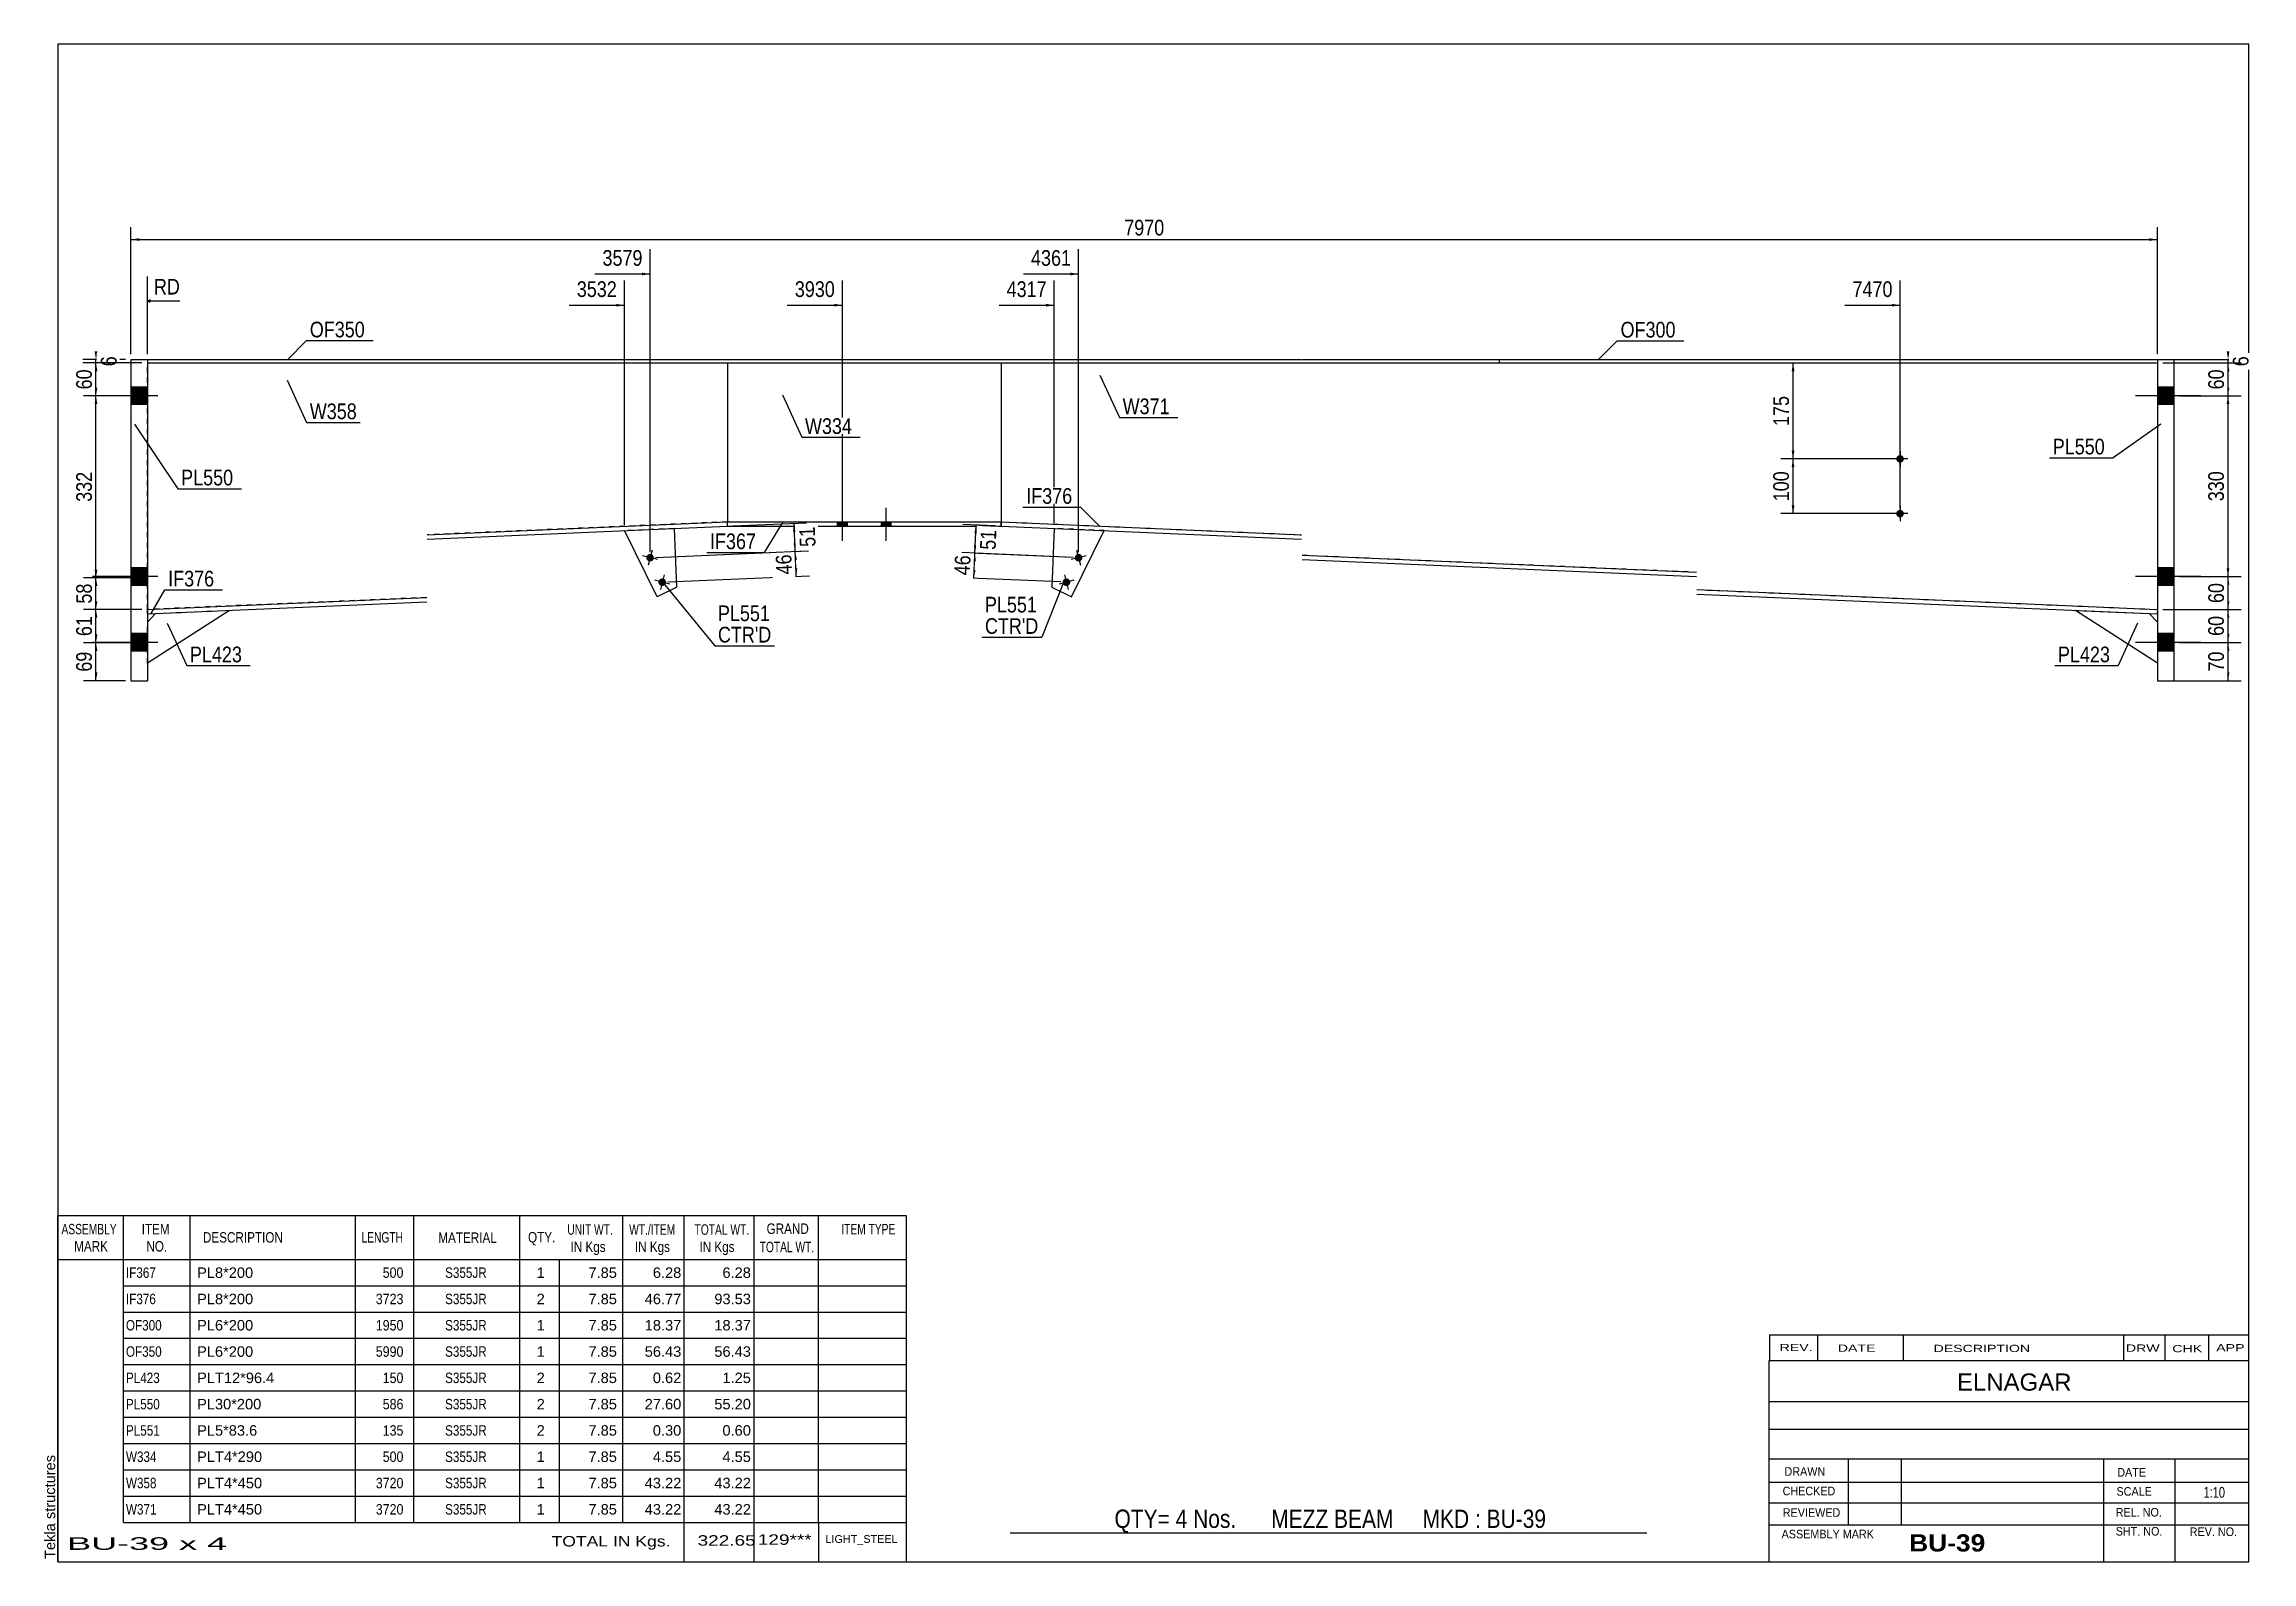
# Model space of a CAD drawing. Header units: millimetres. Extents: x -19 to 384, y -196 to 81.
import ezdxf

# ---------------------------------------------------------------- set-up
doc = ezdxf.new("R2010")
doc.units = ezdxf.units.MM
doc.linetypes.add('DXK_LINE_DOT1', pattern=[1.8814, 0.9407, -0.9407])
doc.styles.add('Arial', font='ARIAL.TTF', dxfattribs={"height": 0.2})
doc.styles.add('Arial Bold', font='ARIALBD.TTF', dxfattribs={"height": 0.2})
doc.styles.add('Arial Narrow', font='ARIALN.TTF', dxfattribs={"height": 0.2})

# ---------------------------------------------------------------- blocks, each defined once
blk = doc.blocks.new('Unknown-629104154-1211')
at = {"color": 5, "linetype": 'Continuous'}
for p, q in [((383.66, 80.69), (-16.34, 80.69)), ((-16.34, 80.69), (-16.34, -196.31)), ((383.66, -196.31), (383.66, 80.69)), ((-16.34, -196.31), (383.66, -196.31))]:
    blk.add_line(p, q, dxfattribs=at)
at = {"color": 174, "linetype": 'Continuous', "style": 'Arial'}
blk.add_text('Tekla structures', height=1.9102, rotation=90, dxfattribs=at).set_placement((-16.84, -195.81))
blk = doc.blocks.new('Part-629104154-1456 - 1232')
at = {"color": 7, "linetype": 'DXK_LINE_DOT1'}
for p, q in [((96.22, -7.72), (87.09, -8.11)), ((96.22, -7.72), (96.22, -7.72)), ((87.09, -8.11), (87.09, -8.11))]:
    blk.add_line(p, q, dxfattribs=at)
at = {"color": 2, "linetype": 'Continuous'}
for p, q in [((96.68, -18.43), (96.22, -7.72)), ((93.1, -20.21), (87.09, -8.11)), ((96.68, -18.43), (93.1, -20.21))]:
    blk.add_line(p, q, dxfattribs=at)
blk = doc.blocks.new('Part-629104154-1279 - 1232')
at = {"color": 2, "linetype": 'Continuous'}
for p, q in [((105.9, 22.5), (105.9, -6.5)), ((155.9, 22.5), (155.9, -6.5))]:
    blk.add_line(p, q, dxfattribs=at)
at = {"color": 7, "linetype": 'DXK_LINE_DOT1'}
for p, q in [((105.9, 22.5), (155.9, 22.5)), ((105.9, -6.5), (155.9, -6.5))]:
    blk.add_line(p, q, dxfattribs=at)
blk = doc.blocks.new('Bolt-629104154-1443 - 1232')
at = {"linetype": 'Continuous'}
for points in [[(127.8, -6.5), (126, -6.5), (126, -7.3), (127.8, -7.3)], [(127.8, -6.5), (126, -6.5), (126, -7.3), (127.8, -7.3)], [(135.8, -6.5), (134, -6.5), (134, -7.3), (135.8, -7.3)], [(135.8, -6.5), (134, -6.5), (134, -7.3), (135.8, -7.3)]]:
    blk.add_hatch(color=3, dxfattribs=at).paths.add_polyline_path(points)
at = {"color": 3, "linetype": 'Continuous'}
for p, q in [((126.9, -9.96), (126.9, -3.96)), ((126.9, -9.96), (126.9, -3.96)), ((134.9, -9.96), (134.9, -3.96)), ((134.9, -9.96), (134.9, -3.96)), ((126, -7.3), (126, -6.5)), ((126, -7.3), (126, -6.5)), ((127.8, -7.3), (127.8, -6.5)), ((127.8, -7.3), (127.8, -6.5)), ((134, -7.3), (134, -6.5)), ((134, -7.3), (134, -6.5)), ((135.8, -7.3), (135.8, -6.5)), ((135.8, -7.3), (135.8, -6.5))]:
    blk.add_line(p, q, dxfattribs=at)
blk = doc.blocks.new('Part-629104154-1442 - 1232')
at = {"color": 7, "linetype": 'DXK_LINE_DOT1'}
for p, q in [((0, -22.5), (0, 22.5)), ((0, 22.5), (50.99, 22.5)), ((51.09, 22.5), (105.9, 22.5)), ((105.9, -6.5), (51.09, -8.86)), ((50.99, -20.31), (0, -22.5))]:
    blk.add_line(p, q, dxfattribs=at)
at = {"color": 2, "linetype": 'Continuous'}
blk.add_line((105.9, 22.5), (105.9, -6.5), dxfattribs=at)
blk = doc.blocks.new('Part-629104154-1257 - 1232')
at = {"color": 2, "linetype": 'Continuous'}
for p, q in [((0, 23.1), (0, 22.5)), ((0, 23.1), (50.99, 23.1)), ((0, 22.5), (50.99, 22.5)), ((51.09, 23.1), (210.71, 23.1)), ((51.09, 22.5), (210.71, 22.5)), ((210.81, 23.1), (246.81, 23.1)), ((210.81, 22.5), (246.81, 22.5)), ((246.81, 23.1), (246.81, 22.5))]:
    blk.add_line(p, q, dxfattribs=at)
blk = doc.blocks.new('Part-629104154-1301 - 1232')
at = {"color": 2, "linetype": 'Continuous'}
for p, q in [((246.81, 23.1), (246.81, 22.5)), ((246.81, 23.1), (282.81, 23.1)), ((246.81, 22.5), (282.81, 22.5)), ((282.91, 23.1), (367, 23.1)), ((282.91, 22.5), (367, 22.5)), ((367, 23.1), (367, 22.5))]:
    blk.add_line(p, q, dxfattribs=at)
blk = doc.blocks.new('Part-629104154-1451 - 1232')
at = {"color": 2, "linetype": 'Continuous'}
for p, q in [((165.57, -7.72), (165.11, -18.43)), ((168.69, -20.21), (174.71, -8.11)), ((165.11, -18.43), (168.69, -20.21))]:
    blk.add_line(p, q, dxfattribs=at)
at = {"color": 7, "linetype": 'DXK_LINE_DOT1'}
for p, q in [((174.71, -8.11), (165.57, -7.72)), ((165.57, -7.72), (165.57, -7.72)), ((174.71, -8.11), (174.71, -8.11))]:
    blk.add_line(p, q, dxfattribs=at)
blk = doc.blocks.new('Part-629104154-1323 - 1232')
at = {"color": 2, "linetype": 'Continuous'}
blk.add_line((155.9, 22.5), (155.9, -6.5), dxfattribs=at)
at = {"color": 7, "linetype": 'DXK_LINE_DOT1'}
for p, q in [((155.9, 22.5), (210.71, 22.5)), ((210.81, 22.5), (282.81, 22.5)), ((282.91, 22.5), (367, 22.5)), ((367, 22.5), (367, -22.5)), ((155.9, -6.5), (210.71, -8.86)), ((210.81, -12.56), (282.81, -15.66)), ((282.91, -18.88), (367, -22.5))]:
    blk.add_line(p, q, dxfattribs=at)
blk = doc.blocks.new('Part-629104154-1345 - 1232')
at = {"color": 2, "linetype": 'Continuous'}
for p, q in [((51.09, -8.86), (105.9, -6.5)), ((51.09, -9.66), (105.93, -7.3)), ((105.93, -7.3), (105.9, -6.5)), ((0, -22.5), (50.99, -20.31)), ((0.03, -23.3), (0, -22.5)), ((0.03, -23.3), (50.99, -21.11))]:
    blk.add_line(p, q, dxfattribs=at)
blk = doc.blocks.new('Part-629104154-1367 - 1232')
at = {"color": 2, "linetype": 'Continuous'}
for p, q in [((105.9, -7.3), (105.9, -6.5)), ((105.9, -6.5), (155.9, -6.5)), ((105.9, -7.3), (155.9, -7.3)), ((155.9, -7.3), (155.9, -6.5))]:
    blk.add_line(p, q, dxfattribs=at)
blk = doc.blocks.new('Part-629104154-1372 - 1232')
at = {"color": 2, "linetype": 'Continuous'}
for p, q in [((155.9, -6.5), (155.86, -7.3)), ((155.86, -7.3), (210.71, -9.66)), ((155.9, -6.5), (210.71, -8.86)), ((210.81, -12.56), (282.81, -15.66)), ((210.81, -13.37), (282.81, -16.46)), ((282.91, -18.88), (367, -22.5)), ((282.91, -19.68), (366.97, -23.3)), ((367, -22.5), (366.97, -23.3))]:
    blk.add_line(p, q, dxfattribs=at)
blk = doc.blocks.new('Bolt-629104154-1458 - 1232')
at = {"linetype": 'Continuous'}
blk.add_hatch(color=3, dxfattribs=at).paths.add_polyline_path([(170.69, -12.87, -1), (169.34, -13.23, -1)])
at = {"color": 3, "linetype": 'Continuous'}
for p, q in [((169.66, -11.69), (170.37, -14.4)), ((171.37, -12.7), (168.66, -13.4))]:
    blk.add_line(p, q, dxfattribs=at)
blk = doc.blocks.new('Part-629104154-1394 - 1232')
at = {"color": 2, "linetype": 'Continuous'}
for p, q in [((367, 23.1), (370, 23.1)), ((367, 23.1), (367, -35.5)), ((370, 23.1), (370, -35.5)), ((367, -35.5), (370, -35.5))]:
    blk.add_line(p, q, dxfattribs=at)
blk = doc.blocks.new('Part-629104154-1416 - 1232')
at = {"color": 2, "linetype": 'Continuous'}
for p, q in [((367, -32.3), (352.02, -22.66)), ((352.02, -22.66), (365.5, -23.24)), ((365.5, -23.24), (367, -24.8))]:
    blk.add_line(p, q, dxfattribs=at)
at = {"color": 7, "linetype": 'DXK_LINE_DOT1'}
blk.add_line((367, -24.8), (367, -32.3), dxfattribs=at)
blk = doc.blocks.new('Part-629104154-1421 - 1232')
at = {"color": 2, "linetype": 'Continuous'}
for p, q in [((-3, 23.1), (0, 23.1)), ((-3, 23.1), (-3, -35.5)), ((0, 23.1), (0, -35.5)), ((-3, -35.5), (0, -35.5))]:
    blk.add_line(p, q, dxfattribs=at)
blk = doc.blocks.new('Part-629104154-1426 - 1232')
at = {"color": 2, "linetype": 'Continuous'}
for p, q in [((14.99, -22.66), (0, -32.3)), ((0, -24.8), (1.5, -23.24))]:
    blk.add_line(p, q, dxfattribs=at)
at = {"color": 7, "linetype": 'DXK_LINE_DOT1'}
for p, q in [((1.5, -23.24), (14.99, -22.66)), ((0, -32.3), (0, -24.8))]:
    blk.add_line(p, q, dxfattribs=at)
blk = doc.blocks.new('Bolt-629104154-1444 - 1232')
at = {"linetype": 'Continuous'}
for points in [[(367, 18.1), (367, 14.9), (370, 14.9), (370, 18.1)], [(367, 18.1), (367, 14.9), (370, 14.9), (370, 18.1)], [(367, -14.9), (367, -18.1), (370, -18.1), (370, -14.9)], [(367, -14.9), (367, -18.1), (370, -18.1), (370, -14.9)], [(367, -26.9), (367, -30.1), (370, -30.1), (370, -26.9)], [(367, -26.9), (367, -30.1), (370, -30.1), (370, -26.9)]]:
    blk.add_hatch(color=3, dxfattribs=at).paths.add_polyline_path(points)
at = {"color": 3, "linetype": 'Continuous'}
for p, q in [((374.9, 16.5), (363, 16.5)), ((374.9, 16.5), (363, 16.5)), ((370, 18.1), (367, 18.1)), ((370, 18.1), (367, 18.1)), ((370, 14.9), (367, 14.9)), ((370, 14.9), (367, 14.9)), ((370, -14.9), (367, -14.9)), ((370, -14.9), (367, -14.9)), ((374.9, -16.5), (363, -16.5)), ((374.9, -16.5), (363, -16.5)), ((370, -18.1), (367, -18.1)), ((370, -18.1), (367, -18.1)), ((370, -26.9), (367, -26.9)), ((370, -26.9), (367, -26.9)), ((374.9, -28.5), (363, -28.5)), ((374.9, -28.5), (363, -28.5)), ((370, -30.1), (367, -30.1)), ((370, -30.1), (367, -30.1))]:
    blk.add_line(p, q, dxfattribs=at)
blk = doc.blocks.new('Bolt-629104154-1445 - 1232')
at = {"linetype": 'Continuous'}
for points in [[(-3, 18.1), (-3, 14.9), (0, 14.9), (0, 18.1)], [(-3, 18.1), (-3, 14.9), (0, 14.9), (0, 18.1)], [(-3, -14.9), (-3, -18.1), (0, -18.1), (0, -14.9)], [(-3, -14.9), (-3, -18.1), (0, -18.1), (0, -14.9)], [(-3, -26.9), (-3, -30.1), (0, -30.1), (0, -26.9)], [(-3, -26.9), (-3, -30.1), (0, -30.1), (0, -26.9)]]:
    blk.add_hatch(color=3, dxfattribs=at).paths.add_polyline_path(points)
at = {"color": 3, "linetype": 'Continuous'}
for p, q in [((1.9, 16.5), (-10, 16.5)), ((1.9, 16.5), (-10, 16.5)), ((0, 18.1), (-3, 18.1)), ((0, 18.1), (-3, 18.1)), ((0, 14.9), (-3, 14.9)), ((0, 14.9), (-3, 14.9)), ((0, -14.9), (-3, -14.9)), ((0, -14.9), (-3, -14.9)), ((1.9, -16.5), (-10, -16.5)), ((1.9, -16.5), (-10, -16.5)), ((0, -18.1), (-3, -18.1)), ((0, -18.1), (-3, -18.1)), ((0, -26.9), (-3, -26.9)), ((0, -26.9), (-3, -26.9)), ((1.9, -28.5), (-10, -28.5)), ((1.9, -28.5), (-10, -28.5)), ((0, -30.1), (-3, -30.1)), ((0, -30.1), (-3, -30.1))]:
    blk.add_line(p, q, dxfattribs=at)
blk = doc.blocks.new('Bolt-629104154-1446 - 1232')
at = {"linetype": 'Continuous'}
for points in [[(320.7, 4.99, -1), (319.3, 4.99, -1)], [(320.7, -5.01, -1), (319.3, -5.01, -1)]]:
    blk.add_hatch(color=3, dxfattribs=at).paths.add_polyline_path(points)
at = {"color": 3, "linetype": 'Continuous'}
for p, q in [((321.4, 4.99), (318.6, 4.99)), ((320, 6.39), (320, 3.59)), ((320, -3.61), (320, -6.41)), ((321.4, -5.01), (318.6, -5.01))]:
    blk.add_line(p, q, dxfattribs=at)
blk = doc.blocks.new('Bolt-629104154-1457 - 1232')
at = {"linetype": 'Continuous'}
blk.add_hatch(color=3, dxfattribs=at).paths.add_polyline_path([(168.47, -17.35, -1), (167.11, -17.7, -1)])
at = {"color": 3, "linetype": 'Continuous'}
for p, q in [((169.15, -17.17), (166.44, -17.88)), ((167.44, -16.17), (168.14, -18.88))]:
    blk.add_line(p, q, dxfattribs=at)
blk = doc.blocks.new('Bolt-629104154-1459 - 1232')
at = {"linetype": 'Continuous'}
blk.add_hatch(color=3, dxfattribs=at).paths.add_polyline_path([(94.68, -17.7, -1), (93.32, -17.35, -1)])
at = {"color": 3, "linetype": 'Continuous'}
for p, q in [((95.36, -17.88), (92.65, -17.17)), ((94.35, -16.17), (93.65, -18.88))]:
    blk.add_line(p, q, dxfattribs=at)
blk = doc.blocks.new('Bolt-629104154-1460 - 1232')
at = {"linetype": 'Continuous'}
blk.add_hatch(color=3, dxfattribs=at).paths.add_polyline_path([(92.45, -13.23, -1), (91.1, -12.87, -1)])
at = {"color": 3, "linetype": 'Continuous'}
for p, q in [((92.13, -11.69), (91.42, -14.4)), ((93.13, -13.4), (90.42, -12.7))]:
    blk.add_line(p, q, dxfattribs=at)
blk = doc.blocks.new('StraightDimension-629104154-6221 - 1232')
at = {"linetype": 'Continuous'}
blk.add_hatch(color=7, dxfattribs=at).paths.add_polyline_path([(85.59, 33.29), (87.09, 33.04), (85.59, 32.79)])
at = {"color": 7, "linetype": 'Continuous'}
for p, q in [((87.09, -7.11), (87.09, 37.54)), ((77.02, 33.04), (87.09, 33.04))]:
    blk.add_line(p, q, dxfattribs=at)
at = {"color": 0, "linetype": 'Continuous'}
blk.add_wipeout([(6.53, 34.39), (6.53, 38.59), (0.59, 38.59), (0.59, 34.39)], dxfattribs=at)
at = {"color": 7, "linetype": 'Continuous'}
for p, q in [((0, 24.1), (0, 38.29)), ((0.5, 34.04), (0, 33.79)), ((0.5, 33.54), (0, 33.79)), ((5.93, 33.79), (0, 33.79))]:
    blk.add_line(p, q, dxfattribs=at)
at = {"color": 3, "linetype": 'Continuous', "style": 'Arial Narrow'}
blk.add_text('RD', height=2.863, dxfattribs=at).set_placement((1.19, 34.99))
at = {"color": 0}
blk.add_wipeout([(86.31, 33.94), (86.31, 38.14), (77.8, 38.14), (77.8, 33.94)], dxfattribs=at)
at = {"color": 3, "style": 'Arial Narrow'}
blk.add_text('3532', height=2.863, dxfattribs=at).set_placement((78.4, 34.54))
blk = doc.blocks.new('StraightDimension-629104154-1575 - 1232')
at = {"linetype": 'Continuous'}
for points in [[(379.63, -30), (379.88, -28.5), (380.13, -30)], [(380.13, -34), (379.88, -35.5), (379.63, -34)]]:
    blk.add_hatch(color=7, dxfattribs=at).paths.add_polyline_path(points)
at = {"color": 7, "linetype": 'Continuous'}
for p, q in [((371, -28.5), (382.28, -28.5)), ((379.88, -35.5), (379.88, -28.5)), ((368, -35.5), (382.28, -35.5))]:
    blk.add_line(p, q, dxfattribs=at)
at = {"color": 0}
blk.add_wipeout([(379.73, -29.57), (375.53, -29.57), (375.53, -34.43), (379.73, -34.43)], dxfattribs=at)
at = {"color": 3, "style": 'Arial Narrow'}
blk.add_text('70', height=2.863, rotation=90.0002, dxfattribs=at).set_placement((379.13, -33.83))
blk = doc.blocks.new('StraightDimension-629104154-1549 - 1232')
at = {"linetype": 'Continuous'}
for points in [[(-9.14, 24.6), (-9.39, 23.1), (-9.64, 24.6)], [(-9.64, 21), (-9.39, 22.5), (-9.14, 21)]]:
    blk.add_hatch(color=7, dxfattribs=at).paths.add_polyline_path(points)
at = {"color": 7, "linetype": 'Continuous'}
for p, q in [((-4, 23.1), (-11.79, 23.1)), ((-1, 22.5), (-11.79, 22.5)), ((-9.39, 22.5), (-9.39, 23.1))]:
    blk.add_line(p, q, dxfattribs=at)
at = {"color": 0}
blk.add_wipeout([(-5.04, 24.31), (-9.24, 24.31), (-9.24, 21.29), (-5.04, 21.29)], dxfattribs=at)
at = {"color": 3, "style": 'Arial Narrow'}
blk.add_text('6', height=2.86, rotation=90.0002, dxfattribs=at).set_placement((-5.64, 21.89))
blk = doc.blocks.new('StraightDimension-629104154-1532 - 1232')
at = {"linetype": 'Continuous'}
for points in [[(-9.64, 15), (-9.39, 16.5), (-9.14, 15)], [(-9.14, -15.21), (-9.39, -16.71), (-9.64, -15.21)]]:
    blk.add_hatch(color=7, dxfattribs=at).paths.add_polyline_path(points)
at = {"color": 7, "linetype": 'Continuous'}
for p, q in [((-1, 16.5), (-11.64, 16.5)), ((-9.39, -16.71), (-9.39, 16.5)), ((-1, -16.71), (-11.64, -16.71))]:
    blk.add_line(p, q, dxfattribs=at)
at = {"color": 0}
blk.add_wipeout([(-9.54, 3.24), (-13.74, 3.24), (-13.74, -3.45), (-9.54, -3.45)], dxfattribs=at)
at = {"color": 3, "style": 'Arial Narrow'}
blk.add_text('332', height=2.863, rotation=90.0002, dxfattribs=at).set_placement((-10.14, -2.85))
blk = doc.blocks.new('StraightDimension-629104154-5798 - 1232')
at = {"linetype": 'Continuous'}
for points in [[(151.2, -15.31), (150.88, -16.8), (150.7, -15.29)], [(150.77, -13.72), (151.08, -12.24), (151.27, -13.74)]]:
    blk.add_hatch(color=7, dxfattribs=at).paths.add_polyline_path(points)
at = {"color": 7, "linetype": 'Continuous'}
for p, q in [((169.02, -13.01), (148.83, -12.14)), ((150.88, -16.8), (151.08, -12.24)), ((166.79, -17.48), (148.64, -16.7))]:
    blk.add_line(p, q, dxfattribs=at)
at = {"color": 0}
blk.add_wipeout([(150.94, -12.09), (146.74, -11.9), (146.53, -16.76), (150.73, -16.94)], dxfattribs=at)
at = {"color": 3, "style": 'Arial Narrow'}
blk.add_text('46', height=2.863, rotation=87.5365, dxfattribs=at).set_placement((150.15, -16.31))
blk = doc.blocks.new('StraightDimension-629104154-5838 - 1232')
at = {"linetype": 'Continuous'}
for points in [[(118.1, -13.42), (118.28, -11.91), (118.59, -13.4)], [(118.66, -14.96), (118.48, -16.47), (118.16, -14.99)]]:
    blk.add_hatch(color=7, dxfattribs=at).paths.add_polyline_path(points)
at = {"color": 7, "linetype": 'Continuous'}
for p, q in [((92.78, -13.01), (120.68, -11.81)), ((118.48, -16.47), (118.28, -11.91)), ((95, -17.48), (120.87, -16.37))]:
    blk.add_line(p, q, dxfattribs=at)
at = {"color": 0}
blk.add_wipeout([(118.12, -11.77), (113.93, -11.95), (114.14, -16.8), (118.33, -16.62)], dxfattribs=at)
at = {"color": 3, "style": 'Arial Narrow'}
blk.add_text('46', height=2.863, rotation=92.4639, dxfattribs=at).set_placement((117.71, -16.05))
blk = doc.blocks.new('StraightDimension-629104154-6220 - 1232')
at = {"linetype": 'Continuous'}
blk.add_hatch(color=7, dxfattribs=at).paths.add_polyline_path([(90.28, 38.99), (91.78, 38.74), (90.28, 38.49)])
at = {"color": 7, "linetype": 'Continuous'}
for p, q in [((91.78, -12.05), (91.78, 43.24)), ((81.71, 38.74), (91.78, 38.74))]:
    blk.add_line(p, q, dxfattribs=at)
at = {"color": 0}
blk.add_wipeout([(91, 39.64), (91, 43.84), (82.49, 43.84), (82.49, 39.64)], dxfattribs=at)
at = {"color": 3, "style": 'Arial Narrow'}
blk.add_text('3579', height=2.863, dxfattribs=at).set_placement((83.09, 40.24))
blk = doc.blocks.new('StraightDimension-629104154-1496 - 1232')
at = {"linetype": 'Continuous'}
for points in [[(-1.5, 44.77), (-3, 45.02), (-1.5, 45.27)], [(365.5, 45.27), (367, 45.02), (365.5, 44.77)]]:
    blk.add_hatch(color=7, dxfattribs=at).paths.add_polyline_path(points)
at = {"color": 7, "linetype": 'Continuous'}
for p, q in [((-3, 24.1), (-3, 47.27)), ((-3, 45.02), (367, 45.02)), ((367, 24.1), (367, 47.27))]:
    blk.add_line(p, q, dxfattribs=at)
at = {"color": 0}
blk.add_wipeout([(186.26, 45.17), (186.26, 49.37), (177.75, 49.37), (177.75, 45.17)], dxfattribs=at)
at = {"color": 3, "style": 'Arial Narrow'}
blk.add_text('7970', height=2.863, dxfattribs=at).set_placement((178.35, 45.77))
blk = doc.blocks.new('StraightDimension-629104154-5797 - 1232')
at = {"linetype": 'Continuous'}
for points in [[(150.99, -8.59), (151.3, -7.1), (151.49, -8.61)], [(151.39, -10.75), (151.08, -12.24), (150.9, -10.73)]]:
    blk.add_hatch(color=7, dxfattribs=at).paths.add_polyline_path(points)
at = {"color": 7, "linetype": 'Continuous'}
for p, q in [((154.86, -7.26), (148.9, -7)), ((151.08, -12.24), (151.3, -7.1)), ((169.02, -13.01), (148.68, -12.13))]:
    blk.add_line(p, q, dxfattribs=at)
at = {"color": 0}
blk.add_wipeout([(155.64, -7.43), (151.44, -7.25), (151.24, -12.1), (155.43, -12.28)], dxfattribs=at)
at = {"color": 3, "style": 'Arial Narrow'}
blk.add_text('51', height=2.863, rotation=87.5365, dxfattribs=at).set_placement((154.86, -11.66))
blk = doc.blocks.new('StraightDimension-629104154-6219 - 1232')
at = {"linetype": 'Continuous'}
blk.add_hatch(color=7, dxfattribs=at).paths.add_polyline_path([(125.4, 33.29), (126.9, 33.04), (125.4, 32.79)])
at = {"color": 7, "linetype": 'Continuous'}
for p, q in [((126.9, -4.23), (126.9, 37.54)), ((116.83, 33.04), (126.9, 33.04))]:
    blk.add_line(p, q, dxfattribs=at)
at = {"color": 0}
blk.add_wipeout([(126.12, 33.94), (126.12, 38.14), (117.61, 38.14), (117.61, 33.94)], dxfattribs=at)
at = {"color": 3, "style": 'Arial Narrow'}
blk.add_text('3930', height=2.863, dxfattribs=at).set_placement((118.21, 34.54))
blk = doc.blocks.new('StraightDimension-629104154-1625 - 1232')
at = {"linetype": 'Continuous'}
for points in [[(379.63, -24), (379.88, -22.5), (380.13, -24)], [(380.13, -27), (379.88, -28.5), (379.63, -27)]]:
    blk.add_hatch(color=7, dxfattribs=at).paths.add_polyline_path(points)
at = {"color": 7, "linetype": 'Continuous'}
for p, q in [((368, -22.5), (382.28, -22.5)), ((379.88, -28.5), (379.88, -22.5)), ((371, -28.5), (382.28, -28.5))]:
    blk.add_line(p, q, dxfattribs=at)
at = {"color": 0}
blk.add_wipeout([(379.73, -23.07), (375.53, -23.07), (375.53, -27.93), (379.73, -27.93)], dxfattribs=at)
at = {"color": 3, "style": 'Arial Narrow'}
blk.add_text('60', height=2.863, rotation=90.0002, dxfattribs=at).set_placement((379.13, -27.33))
blk = doc.blocks.new('StraightDimension-629104154-1603 - 1232')
at = {"linetype": 'Continuous'}
for points in [[(379.63, 15), (379.88, 16.5), (380.13, 15)], [(380.13, -15), (379.88, -16.5), (379.63, -15)]]:
    blk.add_hatch(color=7, dxfattribs=at).paths.add_polyline_path(points)
at = {"color": 7, "linetype": 'Continuous'}
for p, q in [((371, 16.5), (382.28, 16.5)), ((379.88, -16.5), (379.88, 16.5)), ((371, -16.5), (382.28, -16.5))]:
    blk.add_line(p, q, dxfattribs=at)
at = {"color": 0}
blk.add_wipeout([(379.73, 3.34), (375.53, 3.34), (375.53, -3.34), (379.73, -3.34)], dxfattribs=at)
at = {"color": 3, "style": 'Arial Narrow'}
blk.add_text('330', height=2.863, rotation=90.0002, dxfattribs=at).set_placement((379.13, -2.74))
blk = doc.blocks.new('StraightDimension-629104154-1508 - 1232')
at = {"linetype": 'Continuous'}
for points in [[(-9.64, -18.21), (-9.39, -16.71), (-9.14, -18.21)], [(-9.14, -21), (-9.39, -22.5), (-9.64, -21)]]:
    blk.add_hatch(color=7, dxfattribs=at).paths.add_polyline_path(points)
at = {"color": 7, "linetype": 'Continuous'}
for p, q in [((-1, -16.71), (-11.64, -16.71)), ((-9.39, -22.5), (-9.39, -16.71)), ((-1, -22.5), (-11.64, -22.5))]:
    blk.add_line(p, q, dxfattribs=at)
at = {"color": 0}
blk.add_wipeout([(-9.54, -17.18), (-13.74, -17.18), (-13.74, -22.03), (-9.54, -22.03)], dxfattribs=at)
at = {"color": 3, "style": 'Arial Narrow'}
blk.add_text('58', height=2.863, rotation=90.0002, dxfattribs=at).set_placement((-10.14, -21.43))
blk = doc.blocks.new('StraightDimension-629104154-6218 - 1232')
at = {"linetype": 'Continuous'}
blk.add_hatch(color=7, dxfattribs=at).paths.add_polyline_path([(164.07, 33.29), (165.57, 33.04), (164.07, 32.79)])
at = {"color": 7, "linetype": 'Continuous'}
for p, q in [((165.57, -6.72), (165.57, 37.54)), ((155.51, 33.04), (165.57, 33.04))]:
    blk.add_line(p, q, dxfattribs=at)
at = {"color": 0}
blk.add_wipeout([(164.8, 33.94), (164.8, 38.14), (156.28, 38.14), (156.28, 33.94)], dxfattribs=at)
at = {"color": 3, "style": 'Arial Narrow'}
blk.add_text('4317', height=2.863, dxfattribs=at).set_placement((156.88, 34.54))
blk = doc.blocks.new('StraightDimension-629104154-6217 - 1232')
at = {"linetype": 'Continuous'}
blk.add_hatch(color=7, dxfattribs=at).paths.add_polyline_path([(168.52, 38.99), (170.02, 38.74), (168.52, 38.49)])
at = {"color": 7, "linetype": 'Continuous'}
for p, q in [((170.02, -12.05), (170.02, 43.24)), ((159.95, 38.74), (170.02, 38.74))]:
    blk.add_line(p, q, dxfattribs=at)
at = {"color": 0}
blk.add_wipeout([(169.24, 39.64), (169.24, 43.84), (160.73, 43.84), (160.73, 39.64)], dxfattribs=at)
at = {"color": 3, "style": 'Arial Narrow'}
blk.add_text('4361', height=2.863, dxfattribs=at).set_placement((161.33, 40.24))
blk = doc.blocks.new('StraightDimension-629104154-1524 - 1232')
at = {"linetype": 'Continuous'}
for points in [[(-9.64, -30.06), (-9.39, -28.56), (-9.14, -30.06)], [(-9.14, -34), (-9.39, -35.5), (-9.64, -34)]]:
    blk.add_hatch(color=7, dxfattribs=at).paths.add_polyline_path(points)
at = {"color": 7, "linetype": 'Continuous'}
for p, q in [((-1, -28.56), (-11.64, -28.56)), ((-9.39, -35.5), (-9.39, -28.56)), ((-4, -35.5), (-11.64, -35.5))]:
    blk.add_line(p, q, dxfattribs=at)
at = {"color": 0}
blk.add_wipeout([(-9.54, -29.6), (-13.74, -29.6), (-13.74, -34.46), (-9.54, -34.46)], dxfattribs=at)
at = {"color": 3, "style": 'Arial Narrow'}
blk.add_text('69', height=2.863, rotation=90.0002, dxfattribs=at).set_placement((-10.14, -33.86))
blk = doc.blocks.new('StraightDimension-629104154-1472 - 1232')
at = {"linetype": 'Continuous'}
for points in [[(300.21, 3.49), (300.46, 4.99), (300.71, 3.49)], [(300.71, -3.51), (300.46, -5.01), (300.21, -3.51)]]:
    blk.add_hatch(color=7, dxfattribs=at).paths.add_polyline_path(points)
at = {"color": 7, "linetype": 'Continuous'}
for p, q in [((319, 4.99), (298.21, 4.99)), ((300.46, -5.01), (300.46, 4.99)), ((319, -5.01), (298.21, -5.01))]:
    blk.add_line(p, q, dxfattribs=at)
at = {"color": 0}
blk.add_wipeout([(300.31, 3.33), (296.11, 3.33), (296.11, -3.35), (300.31, -3.35)], dxfattribs=at)
at = {"color": 3, "style": 'Arial Narrow'}
blk.add_text('100', height=2.863, rotation=90.0002, dxfattribs=at).set_placement((299.71, -2.75))
blk = doc.blocks.new('StraightDimension-629104154-1487 - 1232')
at = {"linetype": 'Continuous'}
for points in [[(300.21, 21), (300.46, 22.5), (300.71, 21)], [(300.71, 6.49), (300.46, 4.99), (300.21, 6.49)]]:
    blk.add_hatch(color=7, dxfattribs=at).paths.add_polyline_path(points)
at = {"color": 7, "linetype": 'Continuous'}
for p, q in [((156.9, 22.5), (302.86, 22.5)), ((300.46, 4.99), (300.46, 22.5)), ((319, 4.99), (298.21, 4.99))]:
    blk.add_line(p, q, dxfattribs=at)
at = {"color": 0}
blk.add_wipeout([(300.31, 17.09), (296.11, 17.09), (296.11, 10.4), (300.31, 10.4)], dxfattribs=at)
at = {"color": 3, "style": 'Arial Narrow'}
blk.add_text('175', height=2.863, rotation=90.0002, dxfattribs=at).set_placement((299.71, 11))
blk = doc.blocks.new('StraightDimension-629104154-1517 - 1232')
at = {"linetype": 'Continuous'}
for points in [[(-9.64, -24), (-9.39, -22.5), (-9.14, -24)], [(-9.14, -27.06), (-9.39, -28.56), (-9.64, -27.06)]]:
    blk.add_hatch(color=7, dxfattribs=at).paths.add_polyline_path(points)
at = {"color": 7, "linetype": 'Continuous'}
for p, q in [((-1, -22.5), (-11.64, -22.5)), ((-9.39, -28.56), (-9.39, -22.5)), ((-1, -28.56), (-11.64, -28.56))]:
    blk.add_line(p, q, dxfattribs=at)
at = {"color": 0}
blk.add_wipeout([(-9.54, -23.1), (-13.74, -23.1), (-13.74, -27.96), (-9.54, -27.96)], dxfattribs=at)
at = {"color": 3, "style": 'Arial Narrow'}
blk.add_text('61', height=2.863, rotation=90.0002, dxfattribs=at).set_placement((-10.14, -27.36))
blk = doc.blocks.new('StraightDimension-629104154-6216 - 1232')
at = {"linetype": 'Continuous'}
blk.add_hatch(color=7, dxfattribs=at).paths.add_polyline_path([(318.5, 33.29), (320, 33.04), (318.5, 32.79)])
at = {"color": 7, "linetype": 'Continuous'}
for p, q in [((320, -4.01), (320, 37.54)), ((309.94, 33.04), (320, 33.04))]:
    blk.add_line(p, q, dxfattribs=at)
at = {"color": 0}
blk.add_wipeout([(319.23, 33.94), (319.23, 38.14), (310.72, 38.14), (310.72, 33.94)], dxfattribs=at)
at = {"color": 3, "style": 'Arial Narrow'}
blk.add_text('7470', height=2.863, dxfattribs=at).set_placement((311.32, 34.54))
blk = doc.blocks.new('StraightDimension-629104154-1558 - 1232')
at = {"linetype": 'Continuous'}
for points in [[(-9.64, 21), (-9.39, 22.5), (-9.14, 21)], [(-9.14, 18), (-9.39, 16.5), (-9.64, 18)]]:
    blk.add_hatch(color=7, dxfattribs=at).paths.add_polyline_path(points)
at = {"color": 7, "linetype": 'Continuous'}
for p, q in [((-1, 22.5), (-11.64, 22.5)), ((-9.39, 16.5), (-9.39, 22.5)), ((-1, 16.5), (-11.64, 16.5))]:
    blk.add_line(p, q, dxfattribs=at)
at = {"color": 0}
blk.add_wipeout([(-9.54, 21.93), (-13.74, 21.93), (-13.74, 17.07), (-9.54, 17.07)], dxfattribs=at)
at = {"color": 3, "style": 'Arial Narrow'}
blk.add_text('60', height=2.863, rotation=90.0002, dxfattribs=at).set_placement((-10.14, 17.67))
blk = doc.blocks.new('StraightDimension-629104154-1585 - 1232')
at = {"linetype": 'Continuous'}
for points in [[(380.13, 24.6), (379.88, 23.1), (379.63, 24.6)], [(379.63, 21), (379.88, 22.5), (380.13, 21)]]:
    blk.add_hatch(color=7, dxfattribs=at).paths.add_polyline_path(points)
at = {"color": 7, "linetype": 'Continuous'}
for p, q in [((368, 23.1), (382.13, 23.1)), ((368, 22.5), (382.13, 22.5)), ((379.88, 22.5), (379.88, 23.1))]:
    blk.add_line(p, q, dxfattribs=at)
at = {"color": 0}
blk.add_wipeout([(384.23, 24.31), (380.03, 24.31), (380.03, 21.29), (384.23, 21.29)], dxfattribs=at)
at = {"color": 3, "style": 'Arial Narrow'}
blk.add_text('6', height=2.86, rotation=90.0002, dxfattribs=at).set_placement((383.63, 21.89))
blk = doc.blocks.new('StraightDimension-629104154-1594 - 1232')
at = {"linetype": 'Continuous'}
for points in [[(379.63, 21), (379.88, 22.5), (380.13, 21)], [(380.13, 18), (379.88, 16.5), (379.63, 18)]]:
    blk.add_hatch(color=7, dxfattribs=at).paths.add_polyline_path(points)
at = {"color": 7, "linetype": 'Continuous'}
for p, q in [((368, 22.5), (382.28, 22.5)), ((379.88, 16.5), (379.88, 22.5)), ((371, 16.5), (382.28, 16.5))]:
    blk.add_line(p, q, dxfattribs=at)
at = {"color": 0}
blk.add_wipeout([(379.73, 21.93), (375.53, 21.93), (375.53, 17.07), (379.73, 17.07)], dxfattribs=at)
at = {"color": 3, "style": 'Arial Narrow'}
blk.add_text('60', height=2.863, rotation=90.0002, dxfattribs=at).set_placement((379.13, 17.67))
blk = doc.blocks.new('StraightDimension-629104154-1616 - 1232')
at = {"linetype": 'Continuous'}
for points in [[(379.63, -18), (379.88, -16.5), (380.13, -18)], [(380.13, -21), (379.88, -22.5), (379.63, -21)]]:
    blk.add_hatch(color=7, dxfattribs=at).paths.add_polyline_path(points)
at = {"color": 7, "linetype": 'Continuous'}
for p, q in [((371, -16.5), (382.28, -16.5)), ((379.88, -22.5), (379.88, -16.5)), ((368, -22.5), (382.28, -22.5))]:
    blk.add_line(p, q, dxfattribs=at)
at = {"color": 0}
blk.add_wipeout([(379.73, -17.07), (375.53, -17.07), (375.53, -21.93), (379.73, -21.93)], dxfattribs=at)
at = {"color": 3, "style": 'Arial Narrow'}
blk.add_text('60', height=2.863, rotation=90.0002, dxfattribs=at).set_placement((379.13, -21.33))
blk = doc.blocks.new('StraightDimension-629104154-5837 - 1232')
at = {"linetype": 'Continuous'}
for points in [[(117.87, -8.29), (118.06, -6.78), (118.37, -8.27)], [(118.47, -10.4), (118.28, -11.91), (117.97, -10.42)]]:
    blk.add_hatch(color=7, dxfattribs=at).paths.add_polyline_path(points)
at = {"color": 7, "linetype": 'Continuous'}
for p, q in [((106.93, -7.26), (120.31, -6.68)), ((118.28, -11.91), (118.06, -6.78)), ((92.78, -13.01), (120.53, -11.81))]:
    blk.add_line(p, q, dxfattribs=at)
at = {"color": 0}
blk.add_wipeout([(122.41, -6.73), (118.22, -6.91), (118.42, -11.76), (122.62, -11.58)], dxfattribs=at)
at = {"color": 3, "style": 'Arial Narrow'}
blk.add_text('51', height=2.863, rotation=92.4639, dxfattribs=at).set_placement((122, -11.01))
blk = doc.blocks.new('CBS_REVISION-629104154-6753')
at = {"color": 7, "linetype": 'Continuous'}
for p, q in [((296.15, -154.93), (383.65, -154.93)), ((296.15, -154.93), (296.15, -159.56)), ((304.95, -154.93), (304.95, -159.56)), ((320.54, -154.93), (320.54, -159.5)), ((360.8, -154.93), (360.8, -159.56)), ((368.34, -154.93), (368.34, -159.56)), ((376.29, -154.93), (376.29, -159.56)), ((296.15, -159.56), (383.65, -159.56))]:
    blk.add_line(p, q, dxfattribs=at)
at = {"color": 7, "style": 'Arial Narrow', "width": 1.7}
for s, height, p in [('REV.', 1.326, (298.01, -157.88)), ('DATE', 1.326, (308.63, -158)), ('DESCRIPTION', 1.3257, (326.11, -158.05)), ('DRW', 1.326, (361.23, -157.99)), ('CHK', 1.326, (369.71, -158.08)), ('APP', 1.326, (377.72, -157.93))]:
    blk.add_text(s, height=height, dxfattribs=at).set_placement(p)
blk = doc.blocks.new('CBS_BOM-629104154-6750')
at = {"color": 7, "linetype": 'Continuous'}
for p, q in [((-16.37, -141.14), (-16.37, -133.14)), ((-16.37, -133.14), (138.55, -133.14)), ((-4.37, -141.14), (-4.37, -133.14)), ((7.82, -141.14), (7.82, -133.14)), ((37.98, -141.14), (37.98, -133.14)), ((48.66, -141.14), (48.66, -133.14)), ((67.98, -141.14), (67.98, -133.14)), ((86.78, -141.14), (86.78, -133.14)), ((97.99, -141.14), (97.99, -133.14)), ((110.78, -141.14), (110.78, -133.14)), ((122.53, -141.14), (122.53, -133.14)), ((138.55, -133.15), (138.55, -141.13)), ((-16.37, -141.14), (138.55, -141.14)), ((-16.37, -145.94), (-16.37, -141.14)), ((-4.37, -145.94), (-4.37, -141.14)), ((7.82, -145.94), (7.82, -141.14)), ((37.98, -145.94), (37.98, -141.14)), ((48.66, -145.94), (48.66, -141.14)), ((67.98, -145.94), (67.98, -141.14)), ((75.24, -145.94), (75.24, -141.14)), ((86.78, -145.94), (86.78, -141.14)), ((97.99, -145.94), (97.99, -141.14)), ((110.78, -145.94), (110.78, -141.14)), ((122.54, -145.94), (122.54, -141.14)), ((138.55, -141.15), (138.55, -145.94)), ((-16.37, -150.74), (-16.37, -145.94)), ((-4.37, -145.94), (138.55, -145.94)), ((-4.37, -150.74), (-4.37, -145.94)), ((7.82, -150.74), (7.82, -145.94)), ((37.98, -150.74), (37.98, -145.94)), ((48.66, -150.74), (48.66, -145.94)), ((67.98, -150.74), (67.98, -145.94)), ((75.24, -150.74), (75.24, -145.94)), ((86.78, -150.74), (86.78, -145.94)), ((97.99, -150.74), (97.99, -145.94)), ((110.78, -150.74), (110.78, -145.94)), ((122.54, -150.74), (122.54, -145.94)), ((138.55, -145.95), (138.55, -150.74)), ((-16.37, -155.54), (-16.37, -150.74)), ((-4.37, -150.74), (138.55, -150.74)), ((-4.37, -155.54), (-4.37, -150.74)), ((7.82, -155.54), (7.82, -150.74)), ((37.98, -155.54), (37.98, -150.74)), ((48.66, -155.54), (48.66, -150.74)), ((67.98, -155.54), (67.98, -150.74)), ((75.24, -155.54), (75.24, -150.74)), ((86.78, -155.54), (86.78, -150.74)), ((97.99, -155.54), (97.99, -150.74)), ((110.78, -155.54), (110.78, -150.74)), ((122.54, -155.54), (122.54, -150.74)), ((138.55, -150.75), (138.55, -155.54)), ((-16.37, -160.34), (-16.37, -155.54)), ((-4.37, -155.54), (138.55, -155.54)), ((-4.37, -160.34), (-4.37, -155.54)), ((7.82, -160.34), (7.82, -155.54)), ((37.98, -160.34), (37.98, -155.54)), ((48.66, -160.34), (48.66, -155.54)), ((67.98, -160.34), (67.98, -155.54)), ((75.24, -160.34), (75.24, -155.54)), ((86.78, -160.34), (86.78, -155.54)), ((97.99, -160.34), (97.99, -155.54)), ((110.78, -160.34), (110.78, -155.54)), ((122.54, -160.34), (122.54, -155.54)), ((138.55, -155.55), (138.55, -160.34)), ((-16.37, -165.14), (-16.37, -160.34)), ((-4.37, -160.34), (138.55, -160.34)), ((-4.37, -165.14), (-4.37, -160.34)), ((7.82, -165.14), (7.82, -160.34)), ((37.98, -165.14), (37.98, -160.34)), ((48.66, -165.14), (48.66, -160.34)), ((67.98, -165.14), (67.98, -160.34)), ((75.24, -165.14), (75.24, -160.34)), ((86.78, -165.14), (86.78, -160.34)), ((97.99, -165.14), (97.99, -160.34)), ((110.78, -165.14), (110.78, -160.34)), ((122.54, -165.14), (122.54, -160.34)), ((138.55, -160.35), (138.55, -165.14)), ((-16.37, -169.94), (-16.37, -165.14)), ((-4.37, -165.14), (138.55, -165.14)), ((-4.37, -169.94), (-4.37, -165.14)), ((7.82, -169.94), (7.82, -165.14)), ((37.98, -169.94), (37.98, -165.14)), ((48.66, -169.94), (48.66, -165.14)), ((67.98, -169.94), (67.98, -165.14)), ((75.24, -169.94), (75.24, -165.14)), ((86.78, -169.94), (86.78, -165.14)), ((97.99, -169.94), (97.99, -165.14)), ((110.78, -169.94), (110.78, -165.14)), ((122.54, -169.94), (122.54, -165.14)), ((138.55, -165.15), (138.55, -169.94)), ((-16.37, -174.74), (-16.37, -169.94)), ((-4.37, -169.94), (138.55, -169.94)), ((-4.37, -174.74), (-4.37, -169.94)), ((7.82, -174.74), (7.82, -169.94)), ((37.98, -174.74), (37.98, -169.94)), ((48.66, -174.74), (48.66, -169.94)), ((67.98, -174.74), (67.98, -169.94)), ((75.24, -174.74), (75.24, -169.94)), ((86.78, -174.74), (86.78, -169.94)), ((97.99, -174.74), (97.99, -169.94)), ((110.78, -174.74), (110.78, -169.94)), ((122.54, -174.74), (122.54, -169.94)), ((138.55, -169.95), (138.55, -174.74)), ((-16.37, -179.54), (-16.37, -174.74)), ((-4.37, -174.74), (138.55, -174.74)), ((-4.37, -179.54), (-4.37, -174.74)), ((7.82, -179.54), (7.82, -174.74)), ((37.98, -179.54), (37.98, -174.74)), ((48.66, -179.54), (48.66, -174.74)), ((67.98, -179.54), (67.98, -174.74)), ((75.24, -179.54), (75.24, -174.74)), ((86.78, -179.54), (86.78, -174.74)), ((97.99, -179.54), (97.99, -174.74)), ((110.78, -179.54), (110.78, -174.74)), ((122.54, -179.54), (122.54, -174.74)), ((138.55, -174.75), (138.55, -179.54)), ((-16.37, -184.34), (-16.37, -179.54)), ((-4.37, -179.54), (138.55, -179.54)), ((-4.37, -184.34), (-4.37, -179.54)), ((7.82, -184.34), (7.82, -179.54)), ((37.98, -184.34), (37.98, -179.54)), ((48.66, -184.34), (48.66, -179.54)), ((67.98, -184.34), (67.98, -179.54)), ((75.24, -184.34), (75.24, -179.54)), ((86.78, -184.34), (86.78, -179.54)), ((97.99, -184.34), (97.99, -179.54)), ((110.78, -184.34), (110.78, -179.54)), ((122.54, -184.34), (122.54, -179.54)), ((138.55, -179.55), (138.55, -184.34)), ((-16.37, -189.14), (-16.37, -184.34)), ((-4.37, -184.34), (138.55, -184.34)), ((-4.37, -189.14), (-4.37, -184.34)), ((7.82, -189.14), (7.82, -184.34)), ((37.98, -189.14), (37.98, -184.34)), ((48.66, -189.14), (48.66, -184.34)), ((67.98, -189.14), (67.98, -184.34)), ((75.24, -189.14), (75.24, -184.34)), ((86.78, -189.14), (86.78, -184.34)), ((97.99, -189.14), (97.99, -184.34)), ((110.78, -189.14), (110.78, -184.34)), ((122.54, -189.14), (122.54, -184.34)), ((138.55, -184.35), (138.55, -189.14)), ((-16.37, -196.34), (-16.37, -189.16)), ((-4.37, -189.14), (138.55, -189.14)), ((97.99, -196.34), (97.99, -189.16)), ((110.78, -196.34), (110.78, -189.16)), ((122.58, -196.34), (122.58, -189.16)), ((138.55, -189.14), (138.55, -196.34)), ((-16.37, -196.34), (138.55, -196.34))]:
    blk.add_line(p, q, dxfattribs=at)
at = {"color": 3, "linetype": 'Continuous', "style": 'Arial'}
for s, height, width, p in [('ASSEMBLY', 1.91, 0.7, (-15.69, -136.56)), ('ITEM', 1.91, 0.8, (-1.04, -136.56)), ('DESCRIPTION', 1.9102, 0.8, (10.14, -138.07)), ('LENGTH', 1.91, 0.7, (39.09, -138.07)), ('MATERIAL', 1.91, 0.8, (53.11, -138.12)), ('QTY.', 1.91, 0.8, (69.5, -138.04)), ('UNIT WT.', 1.91, 0.7, (76.67, -136.64)), ('WT./ITEM', 1.91, 0.7, (87.96, -136.64)), ('TOTAL WT.', 1.91, 0.7, (99.9, -136.64)), ('GRAND', 1.91, 0.8, (113.05, -136.48)), ('ITEM TYPE', 1.91, 0.7, (126.69, -136.56)), ('MARK', 1.91, 0.8, (-13.37, -139.7)), ('NO.', 1.91, 0.8, (-0.19, -139.7)), ('IN Kgs', 1.91, 0.8, (77.25, -139.78)), ('IN Kgs', 1.91, 0.8, (89, -139.78)), ('IN Kgs', 1.91, 0.8, (100.79, -139.78)), ('TOTAL WT.', 1.91, 0.7, (111.79, -139.82))]:
    blk.add_text(s, height=height, dxfattribs=dict(at, width=width)).set_placement(p)
at = {"color": 7, "linetype": 'Continuous', "style": 'Arial'}
for s, width, p in [('IF367', 0.8, (-3.92, -144.51)), ('500', 0.85, (42.96, -144.51)), ('S355JR', 0.8, (54.35, -144.51)), ('IF376', 0.8, (-3.92, -149.31)), ('3723', 0.85, (41.7, -149.31)), ('S355JR', 0.8, (54.35, -149.31)), ('OF300', 0.8, (-3.92, -154.11)), ('1950', 0.85, (41.7, -154.11)), ('S355JR', 0.8, (54.35, -154.11)), ('OF350', 0.8, (-3.92, -158.91)), ('5990', 0.85, (41.7, -158.91)), ('S355JR', 0.8, (54.35, -158.91)), ('PL423', 0.8, (-3.92, -163.71)), ('150', 0.85, (42.96, -163.71)), ('S355JR', 0.8, (54.35, -163.71)), ('PL550', 0.8, (-3.92, -168.51)), ('586', 0.85, (42.96, -168.51)), ('S355JR', 0.8, (54.35, -168.51)), ('PL551', 0.8, (-3.92, -173.31)), ('135', 0.85, (42.96, -173.31)), ('S355JR', 0.8, (54.35, -173.31)), ('W334', 0.8, (-3.92, -178.11)), ('500', 0.85, (42.96, -178.11)), ('S355JR', 0.8, (54.35, -178.11)), ('W358', 0.8, (-3.92, -182.91)), ('3720', 0.85, (41.7, -182.91)), ('S355JR', 0.8, (54.35, -182.91)), ('W371', 0.8, (-3.92, -187.71)), ('3720', 0.85, (41.7, -187.71)), ('S355JR', 0.8, (54.35, -187.71))]:
    blk.add_text(s, height=1.91, dxfattribs=dict(at, width=width)).set_placement(p)
for s, p in [('PL8*200', (9.07, -144.51)), ('1', (71.07, -144.51)), ('7.85', (80.53, -144.51)), ('6.28', (92.28, -144.51)), ('6.28', (104.99, -144.51)), ('PL8*200', (9.07, -149.31)), ('2', (71.07, -149.31)), ('7.85', (80.53, -149.31)), ('46.77', (90.8, -149.31)), ('93.53', (103.51, -149.31)), ('PL6*200', (9.07, -154.11)), ('1', (71.07, -154.11)), ('7.85', (80.53, -154.11)), ('18.37', (90.8, -154.11)), ('18.37', (103.51, -154.11)), ('PL6*200', (9.07, -158.91)), ('1', (71.07, -158.91)), ('7.85', (80.53, -158.91)), ('56.43', (90.8, -158.91)), ('56.43', (103.51, -158.91)), ('PLT12*96.4', (9.07, -163.71)), ('2', (71.07, -163.71)), ('7.85', (80.53, -163.71)), ('0.62', (92.28, -163.71)), ('1.25', (104.99, -163.71)), ('PL30*200', (9.07, -168.51)), ('2', (71.07, -168.51)), ('7.85', (80.53, -168.51)), ('27.60', (90.8, -168.51)), ('55.20', (103.51, -168.51)), ('PL5*83.6', (9.07, -173.31)), ('2', (71.07, -173.31)), ('7.85', (80.53, -173.31)), ('0.30', (92.28, -173.31)), ('0.60', (104.99, -173.31)), ('PLT4*290', (9.07, -178.11)), ('1', (71.07, -178.11)), ('7.85', (80.53, -178.11)), ('4.55', (92.28, -178.11)), ('4.55', (104.99, -178.11)), ('PLT4*450', (9.07, -182.91)), ('1', (71.07, -182.91)), ('7.85', (80.53, -182.91)), ('43.22', (90.8, -182.91)), ('43.22', (103.51, -182.91)), ('PLT4*450', (9.07, -187.71)), ('1', (71.07, -187.71)), ('7.85', (80.53, -187.71)), ('43.22', (90.8, -187.71)), ('43.22', (103.51, -187.71))]:
    blk.add_text(s, height=1.91, dxfattribs=at).set_placement(p)
at = {"color": 6, "linetype": 'Continuous', "style": 'Arial'}
for s, height, width, p in [('BU-39 x 4', 2.292, 2.05, (-14.65, -194.15)), ('TOTAL IN Kgs.', 1.9102, 1.2, (73.79, -193.54)), ('322.65', 1.91, 1.3, (100.45, -193.39)), ('129***', 1.91, 1.3, (111.45, -193.23))]:
    blk.add_text(s, height=height, dxfattribs=dict(at, width=width)).set_placement(p)
blk.add_text('LIGHT_STEEL', height=1.4135, dxfattribs=at).set_placement((123.8, -192.88))
blk = doc.blocks.new('CBS_CALLOFF-629104154-6751')
at = {"color": 7, "linetype": 'Continuous'}
blk.add_line((157.54, -191.04), (273.77, -191.06), dxfattribs=at)
at = {"color": 3, "linetype": 'Continuous', "style": 'Arial Narrow'}
blk.add_text('QTY= 4 Nos.      MEZZ BEAM     MKD : BU-39', height=3.3405, dxfattribs=at).set_placement((176.57, -190.15))
blk = doc.blocks.new('CBS_NAME_BLOG-629104154-6752')
at = {"color": 7, "linetype": 'Continuous'}
for p, q in [((296.07, -159.56), (383.58, -159.56)), ((296.07, -196.27), (296.07, -159.56)), ((296.07, -167.09), (383.59, -167.09)), ((296.14, -172.15), (383.66, -172.15)), ((296.07, -177.52), (383.58, -177.52)), ((310.59, -189.63), (310.59, -177.53)), ((320.27, -189.6), (320.27, -177.53)), ((357.19, -196.27), (357.19, -177.54)), ((370.24, -196.27), (370.24, -177.53)), ((296.07, -181.82), (383.66, -181.8)), ((296.07, -185.57), (383.58, -185.57)), ((296.07, -189.61), (383.58, -189.61)), ((296.07, -196.31), (383.66, -196.31))]:
    blk.add_line(p, q, dxfattribs=at)
at = {"color": 3, "linetype": 'Continuous', "style": 'Arial'}
blk.add_text('ELNAGAR', height=3.133, dxfattribs=at).set_placement((330.39, -165.09))
at = {"color": 3, "linetype": 'Continuous'}
for s, height, style, width, p in [('DRAWN', 1.566, 'Arial', 0.9, (298.9, -180.63)), ('DATE', 1.566, 'Arial', 0.9, (359.66, -180.79)), ('CHECKED', 1.566, 'Arial', 0.9, (298.55, -184.2)), ('SCALE', 1.566, 'Arial', 0.9, (359.51, -184.27)), ('1:10', 1.957, 'Arial Narrow', 0.9, (375.4, -184.63)), ('REVIEWED', 1.566, 'Arial', 0.9, (298.59, -188.12)), ('REL. NO.', 1.566, 'Arial', 0.9, (359.37, -188.07)), ('ASSEMBLY MARK', 1.5663, 'Arial', 0.9, (298.37, -192.05)), ('BU-39', 3.131, 'Arial Bold', 1.1, (321.65, -194.45)), ('SHT. NO.', 1.566, 'Arial', 0.9, (359.37, -191.54)), ('REV. NO.', 1.566, 'Arial', 0.9, (372.89, -191.63))]:
    blk.add_text(s, height=height, dxfattribs=dict(at, style=style, width=width)).set_placement(p)
blk = doc.blocks.new('Mark-629104154-1252 - 1232')
at = {"color": 0}
blk.add_wipeout([(39.7, 27.17), (39.7, 30.17), (29.65, 30.17), (29.65, 27.17)], dxfattribs=at)
blk.add_wipeout([(39.7, 27.17), (39.7, 30.17), (29.65, 30.17), (29.65, 27.17)], dxfattribs=at)
at = {"color": 7, "linetype": 'Continuous'}
for p, q in [((25.52, 23.03), (29.05, 26.57)), ((29.05, 26.57), (41.2, 26.57))]:
    blk.add_line(p, q, dxfattribs=at)
at = {"color": 3, "style": 'Arial Narrow'}
blk.add_text('OF350', height=2.863, dxfattribs=at).set_placement((29.65, 27.17))
blk = doc.blocks.new('Mark-629104154-1275 - 1232')
at = {"color": 0}
blk.add_wipeout([(128.65, 9.54), (128.65, 12.54), (120.06, 12.54), (120.06, 9.54)], dxfattribs=at)
blk.add_wipeout([(128.65, 9.54), (128.65, 12.54), (120.06, 12.54), (120.06, 9.54)], dxfattribs=at)
at = {"color": 7, "linetype": 'Continuous'}
for p, q in [((115.93, 16.67), (119.46, 8.94)), ((119.46, 8.94), (130.15, 8.94))]:
    blk.add_line(p, q, dxfattribs=at)
at = {"color": 3, "style": 'Arial Narrow'}
blk.add_text('W334', height=2.863, dxfattribs=at).set_placement((120.06, 9.54))
blk = doc.blocks.new('Mark-629104154-1297 - 1232')
at = {"color": 0}
blk.add_wipeout([(279.02, 27.14), (279.02, 30.14), (268.97, 30.14), (268.97, 27.14)], dxfattribs=at)
blk.add_wipeout([(279.02, 27.14), (279.02, 30.14), (268.97, 30.14), (268.97, 27.14)], dxfattribs=at)
at = {"color": 7, "linetype": 'Continuous'}
for p, q in [((264.83, 23), (268.37, 26.54)), ((268.37, 26.54), (280.52, 26.54))]:
    blk.add_line(p, q, dxfattribs=at)
at = {"color": 3, "style": 'Arial Narrow'}
blk.add_text('OF300', height=2.863, dxfattribs=at).set_placement((268.97, 27.14))
blk = doc.blocks.new('Mark-629104154-1447 - 1232')
at = {"color": 0}
blk.add_wipeout([(162.42, -23.05), (162.42, -20.05), (152.92, -20.05), (152.92, -23.05)], dxfattribs=at)
blk.add_wipeout([(162.42, -23.05), (162.42, -20.05), (152.92, -20.05), (152.92, -23.05)], dxfattribs=at)
blk.add_wipeout([(162.68, -26.95), (162.68, -23.95), (152.92, -23.95), (152.92, -26.95)], dxfattribs=at)
blk.add_wipeout([(162.68, -26.95), (162.68, -23.95), (152.92, -23.95), (152.92, -26.95)], dxfattribs=at)
at = {"color": 7, "linetype": 'Continuous'}
for p in [(167.13, -17.87), (152.32, -27.55)]:
    blk.add_line(p, (163.28, -27.55), dxfattribs=at)
at = {"color": 1, "style": 'Arial Narrow'}
blk.add_text("CTR'D", height=2.863, dxfattribs=at).set_placement((152.92, -26.95))
at = {"color": 3, "style": 'Arial Narrow'}
blk.add_text('PL551', height=2.863, dxfattribs=at).set_placement((152.92, -23.05))
blk = doc.blocks.new('Mark-629104154-1319 - 1232')
at = {"color": 0}
blk.add_wipeout([(186.64, 13.15), (186.64, 16.15), (178.06, 16.15), (178.06, 13.15)], dxfattribs=at)
blk.add_wipeout([(186.64, 13.15), (186.64, 16.15), (178.06, 16.15), (178.06, 13.15)], dxfattribs=at)
at = {"color": 7, "linetype": 'Continuous'}
for p, q in [((173.92, 20.28), (177.46, 12.55)), ((177.46, 12.55), (188.14, 12.55))]:
    blk.add_line(p, q, dxfattribs=at)
at = {"color": 3, "style": 'Arial Narrow'}
blk.add_text('W371', height=2.863, dxfattribs=at).set_placement((178.06, 13.15))
blk = doc.blocks.new('Mark-629104154-1341 - 1232')
at = {"color": 0}
blk.add_wipeout([(12.2, -18.3), (12.2, -15.3), (3.79, -15.3), (3.79, -18.3)], dxfattribs=at)
blk.add_wipeout([(12.2, -18.3), (12.2, -15.3), (3.79, -15.3), (3.79, -18.3)], dxfattribs=at)
at = {"color": 7, "linetype": 'Continuous'}
for p, q in [((0.69, -23.23), (3.19, -18.9)), ((3.19, -18.9), (13.7, -18.9))]:
    blk.add_line(p, q, dxfattribs=at)
at = {"color": 3, "style": 'Arial Narrow'}
blk.add_text('IF376', height=2.863, dxfattribs=at).set_placement((3.79, -18.3))
blk = doc.blocks.new('Mark-629104154-1363 - 1232')
at = {"color": 0}
blk.add_wipeout([(111.13, -11.49), (111.13, -8.49), (102.72, -8.49), (102.72, -11.49)], dxfattribs=at)
blk.add_wipeout([(111.13, -11.49), (111.13, -8.49), (102.72, -8.49), (102.72, -11.49)], dxfattribs=at)
at = {"color": 7, "linetype": 'Continuous'}
for p in [(115.93, -6.65), (102.12, -12.09)]:
    blk.add_line(p, (112.63, -12.09), dxfattribs=at)
at = {"color": 3, "style": 'Arial Narrow'}
blk.add_text('IF367', height=2.863, dxfattribs=at).set_placement((102.72, -11.49))
blk = doc.blocks.new('Mark-629104154-1368 - 1232')
at = {"color": 0}
blk.add_wipeout([(168.86, -3.21), (168.86, -0.21), (160.46, -0.21), (160.46, -3.21)], dxfattribs=at)
blk.add_wipeout([(168.86, -3.21), (168.86, -0.21), (160.46, -0.21), (160.46, -3.21)], dxfattribs=at)
at = {"color": 7, "linetype": 'Continuous'}
for p in [(159.86, -3.81), (173.9, -7.35)]:
    blk.add_line(p, (170.36, -3.81), dxfattribs=at)
at = {"color": 3, "style": 'Arial Narrow'}
blk.add_text('IF376', height=2.863, dxfattribs=at).set_placement((160.46, -3.21))
blk = doc.blocks.new('Mark-629104154-1390 - 1232')
at = {"color": 0}
blk.add_wipeout([(357.38, 5.8), (357.38, 8.8), (347.88, 8.8), (347.88, 5.8)], dxfattribs=at)
blk.add_wipeout([(357.38, 5.8), (357.38, 8.8), (347.88, 8.8), (347.88, 5.8)], dxfattribs=at)
at = {"color": 7, "linetype": 'Continuous'}
for p in [(367.63, 11.35), (347.28, 5.2)]:
    blk.add_line(p, (358.88, 5.2), dxfattribs=at)
at = {"color": 3, "style": 'Arial Narrow'}
blk.add_text('PL550', height=2.863, dxfattribs=at).set_placement((347.88, 5.8))
blk = doc.blocks.new('Mark-629104154-1412 - 1232')
at = {"color": 0}
blk.add_wipeout([(358.34, -32.14), (358.34, -29.14), (348.83, -29.14), (348.83, -32.14)], dxfattribs=at)
blk.add_wipeout([(358.34, -32.14), (358.34, -29.14), (348.83, -29.14), (348.83, -32.14)], dxfattribs=at)
at = {"color": 7, "linetype": 'Continuous'}
for p in [(363.37, -25), (348.23, -32.74)]:
    blk.add_line(p, (359.84, -32.74), dxfattribs=at)
at = {"color": 3, "style": 'Arial Narrow'}
blk.add_text('PL423', height=2.863, dxfattribs=at).set_placement((348.83, -32.14))
blk = doc.blocks.new('Mark-629104154-1417 - 1232')
at = {"color": 0}
blk.add_wipeout([(15.67, 0.15), (15.67, 3.15), (6.16, 3.15), (6.16, 0.15)], dxfattribs=at)
blk.add_wipeout([(15.67, 0.15), (15.67, 3.15), (6.16, 3.15), (6.16, 0.15)], dxfattribs=at)
at = {"color": 7, "linetype": 'Continuous'}
for p, q in [((-2.37, 11.35), (5.56, -0.45)), ((5.56, -0.45), (17.17, -0.45))]:
    blk.add_line(p, q, dxfattribs=at)
at = {"color": 3, "style": 'Arial Narrow'}
blk.add_text('PL550', height=2.863, dxfattribs=at).set_placement((6.16, 0.15))
blk = doc.blocks.new('Mark-629104154-1422 - 1232')
at = {"color": 0}
blk.add_wipeout([(17.27, -32.14), (17.27, -29.14), (7.77, -29.14), (7.77, -32.14)], dxfattribs=at)
blk.add_wipeout([(17.27, -32.14), (17.27, -29.14), (7.77, -29.14), (7.77, -32.14)], dxfattribs=at)
at = {"color": 7, "linetype": 'Continuous'}
for p, q in [((3.63, -25), (7.17, -32.74)), ((7.17, -32.74), (18.77, -32.74))]:
    blk.add_line(p, q, dxfattribs=at)
at = {"color": 3, "style": 'Arial Narrow'}
blk.add_text('PL423', height=2.863, dxfattribs=at).set_placement((7.77, -32.14))
blk = doc.blocks.new('Mark-629104154-1438 - 1232')
at = {"color": 0}
blk.add_wipeout([(38.24, 12.24), (38.24, 15.24), (29.65, 15.24), (29.65, 12.24)], dxfattribs=at)
blk.add_wipeout([(38.24, 12.24), (38.24, 15.24), (29.65, 15.24), (29.65, 12.24)], dxfattribs=at)
at = {"color": 7, "linetype": 'Continuous'}
for p, q in [((25.52, 19.38), (29.05, 11.64)), ((29.05, 11.64), (38.84, 11.64))]:
    blk.add_line(p, q, dxfattribs=at)
at = {"color": 3, "style": 'Arial Narrow'}
blk.add_text('W358', height=2.863, dxfattribs=at).set_placement((29.65, 12.24))
blk = doc.blocks.new('Mark-629104154-1452 - 1232')
at = {"color": 0}
blk.add_wipeout([(113.67, -24.63), (113.67, -21.63), (104.17, -21.63), (104.17, -24.63)], dxfattribs=at)
blk.add_wipeout([(113.67, -24.63), (113.67, -21.63), (104.17, -21.63), (104.17, -24.63)], dxfattribs=at)
blk.add_wipeout([(113.92, -28.53), (113.92, -25.53), (104.17, -25.53), (104.17, -28.53)], dxfattribs=at)
blk.add_wipeout([(113.92, -28.53), (113.92, -25.53), (104.17, -25.53), (104.17, -28.53)], dxfattribs=at)
at = {"color": 7, "linetype": 'Continuous'}
for p, q in [((93.9, -17.34), (103.57, -29.13)), ((103.57, -29.13), (114.52, -29.13))]:
    blk.add_line(p, q, dxfattribs=at)
at = {"color": 3, "style": 'Arial Narrow'}
blk.add_text('PL551', height=2.863, dxfattribs=at).set_placement((104.17, -24.63))
at = {"color": 1, "style": 'Arial Narrow'}
blk.add_text("CTR'D", height=2.863, dxfattribs=at).set_placement((104.17, -28.53))

msp = doc.modelspace()

# ---------------------------------------------------------------- block references
for name in ['Unknown-629104154-1211', 'Part-629104154-1421 - 1232', 'Part-629104154-1257 - 1232', 'Part-629104154-1442 - 1232', 'Part-629104154-1279 - 1232', 'Part-629104154-1323 - 1232', 'Part-629104154-1301 - 1232', 'Part-629104154-1394 - 1232', 'Bolt-629104154-1445 - 1232', 'Bolt-629104154-1444 - 1232', 'Bolt-629104154-1446 - 1232', 'Bolt-629104154-1443 - 1232', 'Part-629104154-1345 - 1232', 'Part-629104154-1456 - 1232', 'Part-629104154-1367 - 1232', 'Part-629104154-1372 - 1232', 'Part-629104154-1451 - 1232', 'Bolt-629104154-1460 - 1232', 'Bolt-629104154-1458 - 1232', 'Bolt-629104154-1459 - 1232', 'Bolt-629104154-1457 - 1232', 'Part-629104154-1426 - 1232', 'Part-629104154-1416 - 1232', 'CBS_BOM-629104154-6750', 'CBS_REVISION-629104154-6753', 'CBS_NAME_BLOG-629104154-6752', 'CBS_CALLOFF-629104154-6751']:
    msp.add_blockref(name, (0, 0))

# ---------------------------------------------------------------- next in the draw order: block references
for name in ['StraightDimension-629104154-6221 - 1232', 'StraightDimension-629104154-1603 - 1232', 'Mark-629104154-1390 - 1232', 'StraightDimension-629104154-1472 - 1232', 'StraightDimension-629104154-5838 - 1232', 'StraightDimension-629104154-5798 - 1232', 'Mark-629104154-1412 - 1232', 'StraightDimension-629104154-1524 - 1232', 'StraightDimension-629104154-1575 - 1232']:
    msp.add_blockref(name, (0, 0))

# ---------------------------------------------------------------- next in the draw order: block references
for name in ['StraightDimension-629104154-6220 - 1232', 'StraightDimension-629104154-1549 - 1232', 'StraightDimension-629104154-1532 - 1232', 'Mark-629104154-1438 - 1232', 'StraightDimension-629104154-5797 - 1232', 'Mark-629104154-1452 - 1232', 'Mark-629104154-1447 - 1232', 'StraightDimension-629104154-1625 - 1232']:
    msp.add_blockref(name, (0, 0))

# ---------------------------------------------------------------- next in the draw order: block references
for name in ['StraightDimension-629104154-1496 - 1232', 'Mark-629104154-1417 - 1232', 'StraightDimension-629104154-5837 - 1232', 'StraightDimension-629104154-1508 - 1232', 'StraightDimension-629104154-1616 - 1232']:
    msp.add_blockref(name, (0, 0))

# ---------------------------------------------------------------- next in the draw order: block references
for name in ['StraightDimension-629104154-6219 - 1232', 'StraightDimension-629104154-6218 - 1232', 'Mark-629104154-1252 - 1232', 'StraightDimension-629104154-1585 - 1232', 'StraightDimension-629104154-1558 - 1232', 'Mark-629104154-1363 - 1232', 'StraightDimension-629104154-1517 - 1232']:
    msp.add_blockref(name, (0, 0))

# ---------------------------------------------------------------- next in the draw order: block references
for name in ['StraightDimension-629104154-6217 - 1232', 'StraightDimension-629104154-1594 - 1232', 'Mark-629104154-1275 - 1232', 'Mark-629104154-1341 - 1232']:
    msp.add_blockref(name, (0, 0))

# ---------------------------------------------------------------- next in the draw order: block references
for name in ['StraightDimension-629104154-1487 - 1232', 'Mark-629104154-1368 - 1232', 'Mark-629104154-1422 - 1232']:
    msp.add_blockref(name, (0, 0))

# ---------------------------------------------------------------- next in the draw order: block references
for name in ['StraightDimension-629104154-6216 - 1232', 'Mark-629104154-1297 - 1232', 'Mark-629104154-1319 - 1232']:
    msp.add_blockref(name, (0, 0))

doc.saveas('drawing.dxf')
